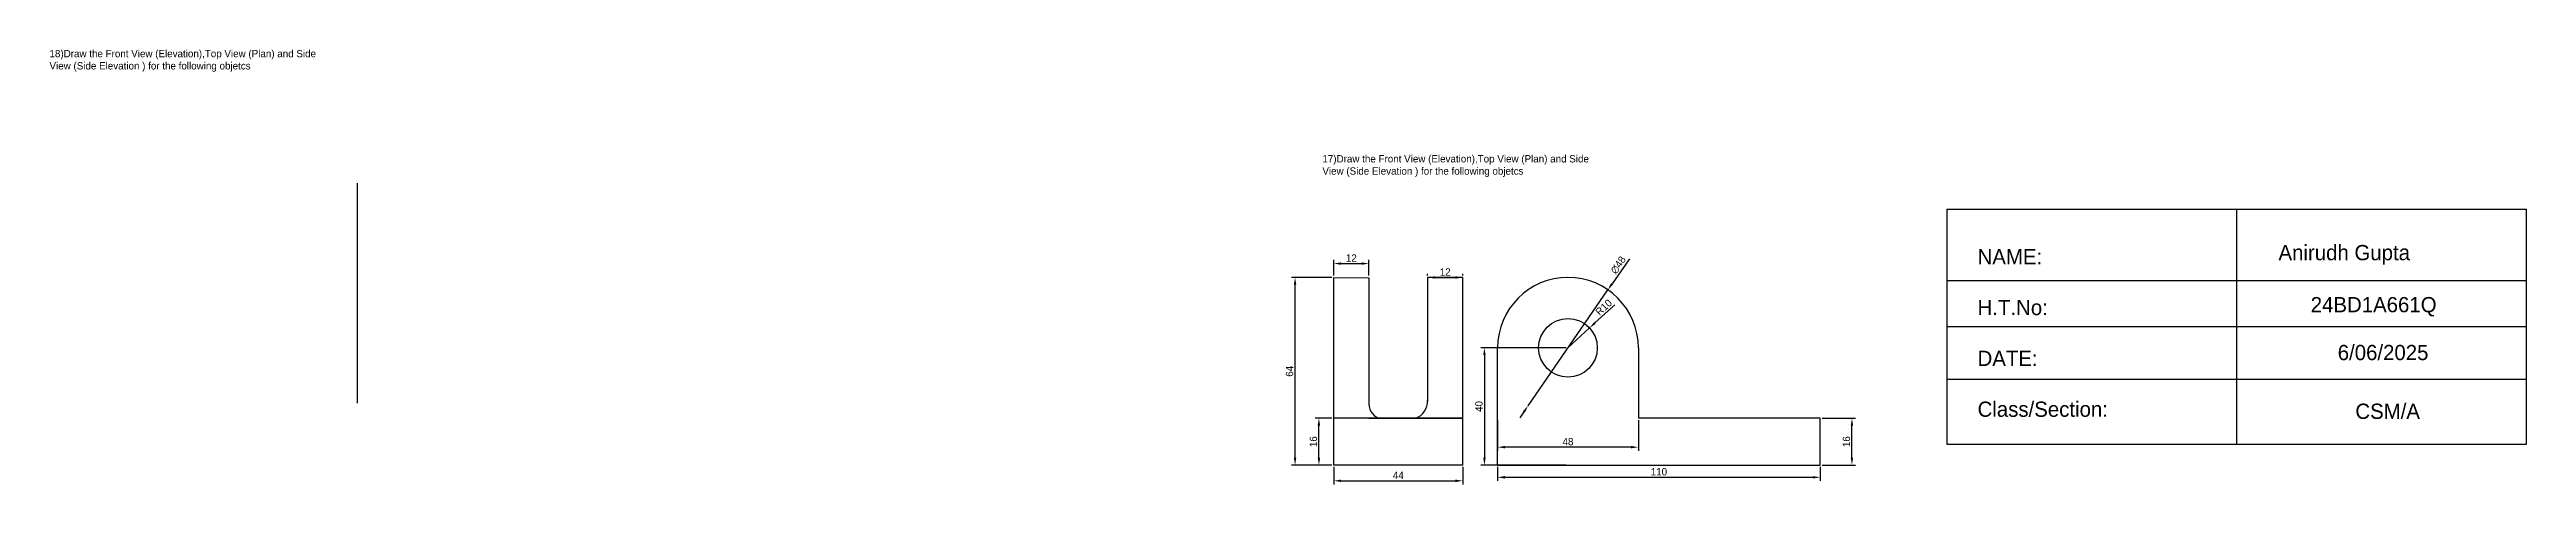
# Model space of a CAD drawing. Header units: millimetres. Extents: x 148 to 2239, y 31 to 1240.
# Drawn here: x 395 to 1239, y 1092 to 1240 of the extents above; entities that cross this region are included whole.
import ezdxf

# ---------------------------------------------------------------- set-up
doc = ezdxf.new("R2010")
doc.units = ezdxf.units.MM
doc.dimstyles.new('ISO-25', dxfattribs={"dimtxt": 2.5, "dimasz": 2.5, "dimexe": 1.25, "dimexo": 0.625, "dimtad": 1, "dimtxsty": 'Standard', "dimcen": 2.5, "dimadec": 0, "dimazin": 0, "dimtfac": 1, "dimtmove": 0, "dimatfit": 3, "dimfxl": 1, "dimarcsym": 0})

msp = doc.modelspace()

# ---------------------------------------------------------------- texts
at = {"attachment_point": 1}
for s, width, insert, char_height in [('18)Draw the Front View (Elevation),Top View (Plan) and Side\\PView (Side Elevation ) for the following objetcs', 270.69817, (394.52, 1240.038), 2.5), ('17)Draw the Front View (Elevation),Top View (Plan) and Side\\PView (Side Elevation ) for the following objetcs', 251.74181, (828.507, 1204.165), 2.5), ('NAME:\\P                                                        \\PH.T.No:\\P                                           \\PDATE:\\P                                             \\PClass/Section:                                ', 175.89946, (1051.885, 1172.138), 5.2)]:
    msp.add_mtext_dynamic_manual_height_columns(s, width=width, gutter_width=12.5, heights=[0], dxfattribs=dict(at, insert=insert, char_height=char_height))
at = {"char_height": 5.2, "attachment_point": 1}
for s, insert, width in [('Anirudh Gupta\\P', (1154.48, 1173.525), 65.52), ('24BD1A661Q', (1165.468, 1155.769), 49.14), ('6/06/2025\\P', (1174.675, 1139.449), 45.5), ('CSM/A', (1180.69, 1119.424), 25.48)]:
    msp.add_mtext(s, dxfattribs=dict(at, insert=insert, width=width))

# ---------------------------------------------------------------- blocks, each defined once
blk = doc.blocks.new('*D183')
at = {"color": 0, "lineweight": -2, "transparency": 16777216}
for p, q in [((888.24, 1097.82), (888.24, 1093.05)), ((890.74, 1094.3), (995.74, 1094.3)), ((998.24, 1097.82), (998.24, 1093.05))]:
    blk.add_line(p, q, dxfattribs=at)
at = {"color": 0, "transparency": 16777216}
for points in [[(890.74, 1094.72), (890.74, 1093.88), (888.24, 1094.3)], [(995.74, 1094.72), (995.74, 1093.88), (998.24, 1094.3)]]:
    blk.add_solid(points, dxfattribs=at)
at = {"layer": 'Defpoints', "color": 0, "transparency": 16777216}
for p in [(888.24, 1098.45), (998.24, 1098.45), (998.24, 1094.3)]:
    blk.add_point(p, dxfattribs=at)
at = {"color": 0, "transparency": 16777216, "insert": (943.24, 1096.18), "char_height": 2.5, "attachment_point": 5}
blk.add_mtext('110', dxfattribs=at)
blk = doc.blocks.new('*D184')
at = {"color": 0, "lineweight": -2, "transparency": 16777216}
for p, q in [((911.61, 1138.45), (882.5, 1138.45)), ((883.75, 1135.95), (883.75, 1100.95)), ((911.61, 1098.45), (882.5, 1098.45))]:
    blk.add_line(p, q, dxfattribs=at)
at = {"color": 0, "transparency": 16777216}
for points in [[(883.34, 1135.95), (884.17, 1135.95), (883.75, 1138.45)], [(883.34, 1100.95), (884.17, 1100.95), (883.75, 1098.45)]]:
    blk.add_solid(points, dxfattribs=at)
at = {"layer": 'Defpoints', "color": 0, "transparency": 16777216}
for p in [(912.24, 1138.45), (883.75, 1098.45), (912.24, 1098.45)]:
    blk.add_point(p, dxfattribs=at)
at = {"color": 0, "transparency": 16777216, "insert": (881.88, 1118.45), "char_height": 2.5, "attachment_point": 5, "rotation": 90}
blk.add_mtext('40', dxfattribs=at)
blk = doc.blocks.new('*D185')
at = {"color": 0, "lineweight": -2, "transparency": 16777216}
for p, q in [((888.24, 1113.82), (888.24, 1103.33)), ((936.24, 1113.82), (936.24, 1103.33)), ((933.74, 1104.58), (890.74, 1104.58))]:
    blk.add_line(p, q, dxfattribs=at)
at = {"color": 0, "transparency": 16777216}
for points in [[(890.74, 1104.99), (890.74, 1104.16), (888.24, 1104.58)], [(933.74, 1104.99), (933.74, 1104.16), (936.24, 1104.58)]]:
    blk.add_solid(points, dxfattribs=at)
at = {"layer": 'Defpoints', "color": 0, "transparency": 16777216}
for p in [(888.24, 1114.45), (936.24, 1114.45), (888.24, 1104.58)]:
    blk.add_point(p, dxfattribs=at)
at = {"color": 0, "transparency": 16777216, "insert": (912.24, 1106.45), "char_height": 2.5, "attachment_point": 5}
blk.add_mtext('48', dxfattribs=at)
blk = doc.blocks.new('*D186')
at = {"color": 0, "lineweight": -2, "transparency": 16777216}
for p, q in [((998.86, 1114.45), (1010.3, 1114.45)), ((1009.05, 1100.95), (1009.05, 1111.95)), ((998.86, 1098.45), (1010.3, 1098.45))]:
    blk.add_line(p, q, dxfattribs=at)
at = {"color": 0, "transparency": 16777216}
for points in [[(1008.64, 1111.95), (1009.47, 1111.95), (1009.05, 1114.45)], [(1008.64, 1100.95), (1009.47, 1100.95), (1009.05, 1098.45)]]:
    blk.add_solid(points, dxfattribs=at)
at = {"layer": 'Defpoints', "color": 0, "transparency": 16777216}
for p in [(998.24, 1114.45), (1009.05, 1114.45), (998.24, 1098.45)]:
    blk.add_point(p, dxfattribs=at)
at = {"color": 0, "transparency": 16777216, "insert": (1007.18, 1106.45), "char_height": 2.5, "attachment_point": 5, "rotation": 90}
blk.add_mtext('16', dxfattribs=at)
blk = doc.blocks.new('*D187')
at = {"color": 0, "lineweight": -2, "transparency": 16777216}
for p, q in [((928.16, 1153.14), (921.42, 1146.93)), ((912.24, 1138.45), (919.59, 1145.23))]:
    blk.add_line(p, q, dxfattribs=at)
at = {"color": 0, "transparency": 16777216}
blk.add_solid([(921.14, 1147.23), (921.71, 1146.62), (919.59, 1145.23)], dxfattribs=at)
at = {"layer": 'Defpoints', "color": 0, "transparency": 16777216}
for p in [(919.59, 1145.23), (912.24, 1138.45)]:
    blk.add_point(p, dxfattribs=at)
at = {"color": 0, "transparency": 16777216, "insert": (924.44, 1152.26), "char_height": 2.5, "attachment_point": 5, "rotation": 42.71378}
blk.add_mtext('R10', dxfattribs=at)
blk = doc.blocks.new('*D188')
at = {"color": 0, "lineweight": -2, "transparency": 16777216}
for p, q in [((933.17, 1168.85), (927.27, 1160.27)), ((898.63, 1118.68), (925.85, 1158.21)), ((897.21, 1116.62), (895.79, 1114.56))]:
    blk.add_line(p, q, dxfattribs=at)
at = {"color": 0, "transparency": 16777216}
for points in [[(926.92, 1160.51), (927.61, 1160.04), (925.85, 1158.21)], [(896.87, 1116.86), (897.56, 1116.38), (898.63, 1118.68)]]:
    blk.add_solid(points, dxfattribs=at)
at = {"layer": 'Defpoints', "color": 0, "transparency": 16777216}
for p in [(925.85, 1158.21), (898.63, 1118.68)]:
    blk.add_point(p, dxfattribs=at)
at = {"color": 0, "transparency": 16777216, "insert": (929.38, 1166.66), "char_height": 2.5, "attachment_point": 5, "rotation": 55.45359}
blk.add_mtext('∅48', dxfattribs=at)
blk = doc.blocks.new('*D193')
at = {"color": 0, "lineweight": -2, "transparency": 16777216}
for p, q in [((831.75, 1114.45), (826.07, 1114.45)), ((827.32, 1100.95), (827.32, 1111.95)), ((831.75, 1098.45), (826.07, 1098.45))]:
    blk.add_line(p, q, dxfattribs=at)
at = {"color": 0, "transparency": 16777216}
for points in [[(826.9, 1111.95), (827.73, 1111.95), (827.32, 1114.45)], [(826.9, 1100.95), (827.73, 1100.95), (827.32, 1098.45)]]:
    blk.add_solid(points, dxfattribs=at)
at = {"layer": 'Defpoints', "color": 0, "transparency": 16777216}
for p in [(827.32, 1114.45), (832.38, 1114.45), (832.38, 1098.45)]:
    blk.add_point(p, dxfattribs=at)
at = {"color": 0, "transparency": 16777216, "insert": (825.44, 1106.45), "char_height": 2.5, "attachment_point": 5, "rotation": 90}
blk.add_mtext('16', dxfattribs=at)
blk = doc.blocks.new('*D194')
at = {"color": 0, "lineweight": -2, "transparency": 16777216}
for p, q in [((832.38, 1097.82), (832.38, 1091.86)), ((834.88, 1093.11), (873.88, 1093.11)), ((876.38, 1097.82), (876.38, 1091.86))]:
    blk.add_line(p, q, dxfattribs=at)
at = {"color": 0, "transparency": 16777216}
for points in [[(834.88, 1093.52), (834.88, 1092.69), (832.38, 1093.11)], [(873.88, 1093.52), (873.88, 1092.69), (876.38, 1093.11)]]:
    blk.add_solid(points, dxfattribs=at)
at = {"layer": 'Defpoints', "color": 0, "transparency": 16777216}
for p in [(832.38, 1098.45), (876.38, 1098.45), (876.38, 1093.11)]:
    blk.add_point(p, dxfattribs=at)
at = {"color": 0, "transparency": 16777216, "insert": (854.38, 1094.98), "char_height": 2.5, "attachment_point": 5}
blk.add_mtext('44', dxfattribs=at)
blk = doc.blocks.new('*D195')
at = {"color": 0, "lineweight": -2, "transparency": 16777216}
for p, q in [((831.75, 1162.45), (817.94, 1162.45)), ((819.19, 1100.95), (819.19, 1159.95)), ((831.75, 1098.45), (817.94, 1098.45))]:
    blk.add_line(p, q, dxfattribs=at)
at = {"color": 0, "transparency": 16777216}
for points in [[(818.77, 1159.95), (819.6, 1159.95), (819.19, 1162.45)], [(818.77, 1100.95), (819.6, 1100.95), (819.19, 1098.45)]]:
    blk.add_solid(points, dxfattribs=at)
at = {"layer": 'Defpoints', "color": 0, "transparency": 16777216}
for p in [(819.19, 1162.45), (832.38, 1162.45), (832.38, 1098.45)]:
    blk.add_point(p, dxfattribs=at)
at = {"color": 0, "transparency": 16777216, "insert": (817.31, 1130.45), "char_height": 2.5, "attachment_point": 5, "rotation": 90}
blk.add_mtext('64', dxfattribs=at)
blk = doc.blocks.new('*D196')
at = {"color": 0, "lineweight": -2, "transparency": 16777216}
for p, q in [((864.38, 1163.07), (864.38, 1163.7)), ((866.88, 1162.45), (873.88, 1162.45)), ((876.38, 1163.07), (876.38, 1163.7))]:
    blk.add_line(p, q, dxfattribs=at)
at = {"color": 0, "transparency": 16777216}
for points in [[(866.88, 1162.86), (866.88, 1162.03), (864.38, 1162.45)], [(873.88, 1162.86), (873.88, 1162.03), (876.38, 1162.45)]]:
    blk.add_solid(points, dxfattribs=at)
at = {"layer": 'Defpoints', "color": 0, "transparency": 16777216}
for p in [(864.38, 1162.45), (876.38, 1162.45), (876.38, 1162.45)]:
    blk.add_point(p, dxfattribs=at)
at = {"color": 0, "transparency": 16777216, "insert": (870.38, 1164.32), "char_height": 2.5, "attachment_point": 5}
blk.add_mtext('12', dxfattribs=at)
blk = doc.blocks.new('*D197')
at = {"color": 0, "lineweight": -2, "transparency": 16777216}
for p, q in [((832.38, 1163.07), (832.38, 1168.44)), ((834.88, 1167.19), (841.88, 1167.19)), ((844.38, 1163.07), (844.38, 1168.44))]:
    blk.add_line(p, q, dxfattribs=at)
at = {"color": 0, "transparency": 16777216}
for points in [[(834.88, 1167.61), (834.88, 1166.77), (832.38, 1167.19)], [(841.88, 1167.61), (841.88, 1166.77), (844.38, 1167.19)]]:
    blk.add_solid(points, dxfattribs=at)
at = {"layer": 'Defpoints', "color": 0, "transparency": 16777216}
for p in [(844.38, 1167.19), (832.38, 1162.45), (844.38, 1162.45)]:
    blk.add_point(p, dxfattribs=at)
at = {"color": 0, "transparency": 16777216, "insert": (838.38, 1169.07), "char_height": 2.5, "attachment_point": 5}
blk.add_mtext('12', dxfattribs=at)

# ---------------------------------------------------------------- dimensions: what is measured, and where the dimension line sits
for base, p1, p2, picture, middle in [((844.378, 1167.19), (832.378, 1162.446), (844.378, 1162.446), '*D197', (838.378, 1169.065)), ((876.378, 1162.446), (864.378, 1162.446), (876.378, 1162.446), '*D196', (870.378, 1164.321)), ((888.24, 1104.577), (936.24, 1114.446), (888.24, 1114.446), '*D185', (912.24, 1106.452)), ((876.378, 1093.106), (832.378, 1098.446), (876.378, 1098.446), '*D194', (854.378, 1094.981)), ((998.24, 1094.301), (888.24, 1098.446), (998.24, 1098.446), '*D183', (943.24, 1096.176))]:
    dim = msp.add_linear_dim(base=base, p1=p1, p2=p2, dimstyle='ISO-25')
    dim.commit()
    dim.dimension.update_dxf_attribs({"geometry": picture, "text_midpoint": middle})
dim = msp.add_diameter_dim_2p(p1=(898.63, 1118.678), p2=(925.849, 1158.214), dimstyle='ISO-25')
dim.commit()
dim.dimension.update_dxf_attribs({"geometry": '*D188', "text_midpoint": (929.385, 1166.656)})
for base, p1, p2, picture, middle in [((819.187, 1162.446), (832.378, 1098.446), (832.378, 1162.446), '*D195', (817.312, 1130.446)), ((883.752, 1098.446), (912.24, 1138.446), (912.24, 1098.446), '*D184', (881.877, 1118.446)), ((827.318, 1114.446), (832.378, 1098.446), (832.378, 1114.446), '*D193', (825.443, 1106.446)), ((1009.055, 1114.446), (998.24, 1098.446), (998.24, 1114.446), '*D186', (1007.18, 1106.446))]:
    dim = msp.add_linear_dim(base=base, p1=p1, p2=p2, angle=90, dimstyle='ISO-25')
    dim.commit()
    dim.dimension.update_dxf_attribs({"geometry": picture, "text_midpoint": middle})
dim = msp.add_radius_dim(center=(912.24, 1138.446), mpoint=(919.587, 1145.23), dimstyle='ISO-25')
dim.commit()
dim.dimension.update_dxf_attribs({"geometry": '*D187', "text_midpoint": (924.438, 1152.26)})

# ---------------------------------------------------------------- linework, layer by layer
for p, q in [((499.416, 1194.628), (499.416, 1119.628)), ((1041.356, 1185.79), (1041.356, 1105.602)), ((1041.356, 1185.79), (1239.024, 1185.79)), ((1140.19, 1185.79), (1140.19, 1105.602)), ((1239.024, 1105.602), (1239.024, 1185.79)), ((832.378, 1098.446), (832.378, 1162.446)), ((832.378, 1162.446), (844.378, 1162.365)), ((844.378, 1162.365), (844.378, 1120.178)), ((876.378, 1162.446), (864.378, 1162.446)), ((876.378, 1162.446), (864.378, 1162.446)), ((864.378, 1162.446), (864.378, 1120.111)), ((876.378, 1098.446), (876.378, 1162.446)), ((1041.356, 1161.434), (1239.024, 1161.434)), ((1041.356, 1145.696), (1239.024, 1145.696)), ((888.24, 1098.446), (888.24, 1138.446)), ((936.24, 1138.446), (936.24, 1114.446)), ((1041.356, 1127.71), (1239.024, 1127.71)), ((832.378, 1098.446), (832.378, 1114.446)), ((844.378, 1114.446), (832.378, 1114.446)), ((844.378, 1114.446), (864.378, 1114.446)), ((876.378, 1114.446), (844.378, 1114.446)), ((864.378, 1114.446), (876.378, 1114.446)), ((998.24, 1114.446), (936.24, 1114.446)), ((998.24, 1098.446), (998.24, 1114.446)), ((876.378, 1098.446), (832.378, 1098.446)), ((888.24, 1098.446), (998.24, 1098.446)), ((1041.356, 1105.602), (1239.024, 1105.602))]:
    msp.add_line(p, q)
msp.add_circle((912.24, 1138.446), 10)
for centre, radius, start, end in [((912.24, 1138.446), 24, 0, 180), ((849.797, 1119.482), 5.464, 172.674015, 247.147652), ((858.114, 1120.29), 6.267, 291.181034, 1.640152)]:
    msp.add_arc(centre, radius, start, end)

msp.set_redraw_order([(e.dxf.handle, doc.entitydb.next_handle()) for e in msp.query("TEXT MTEXT ATTDEF DIMENSION ARC_DIMENSION")])  # texts and dimensions are drawn at this point

doc.saveas('drawing.dxf')
